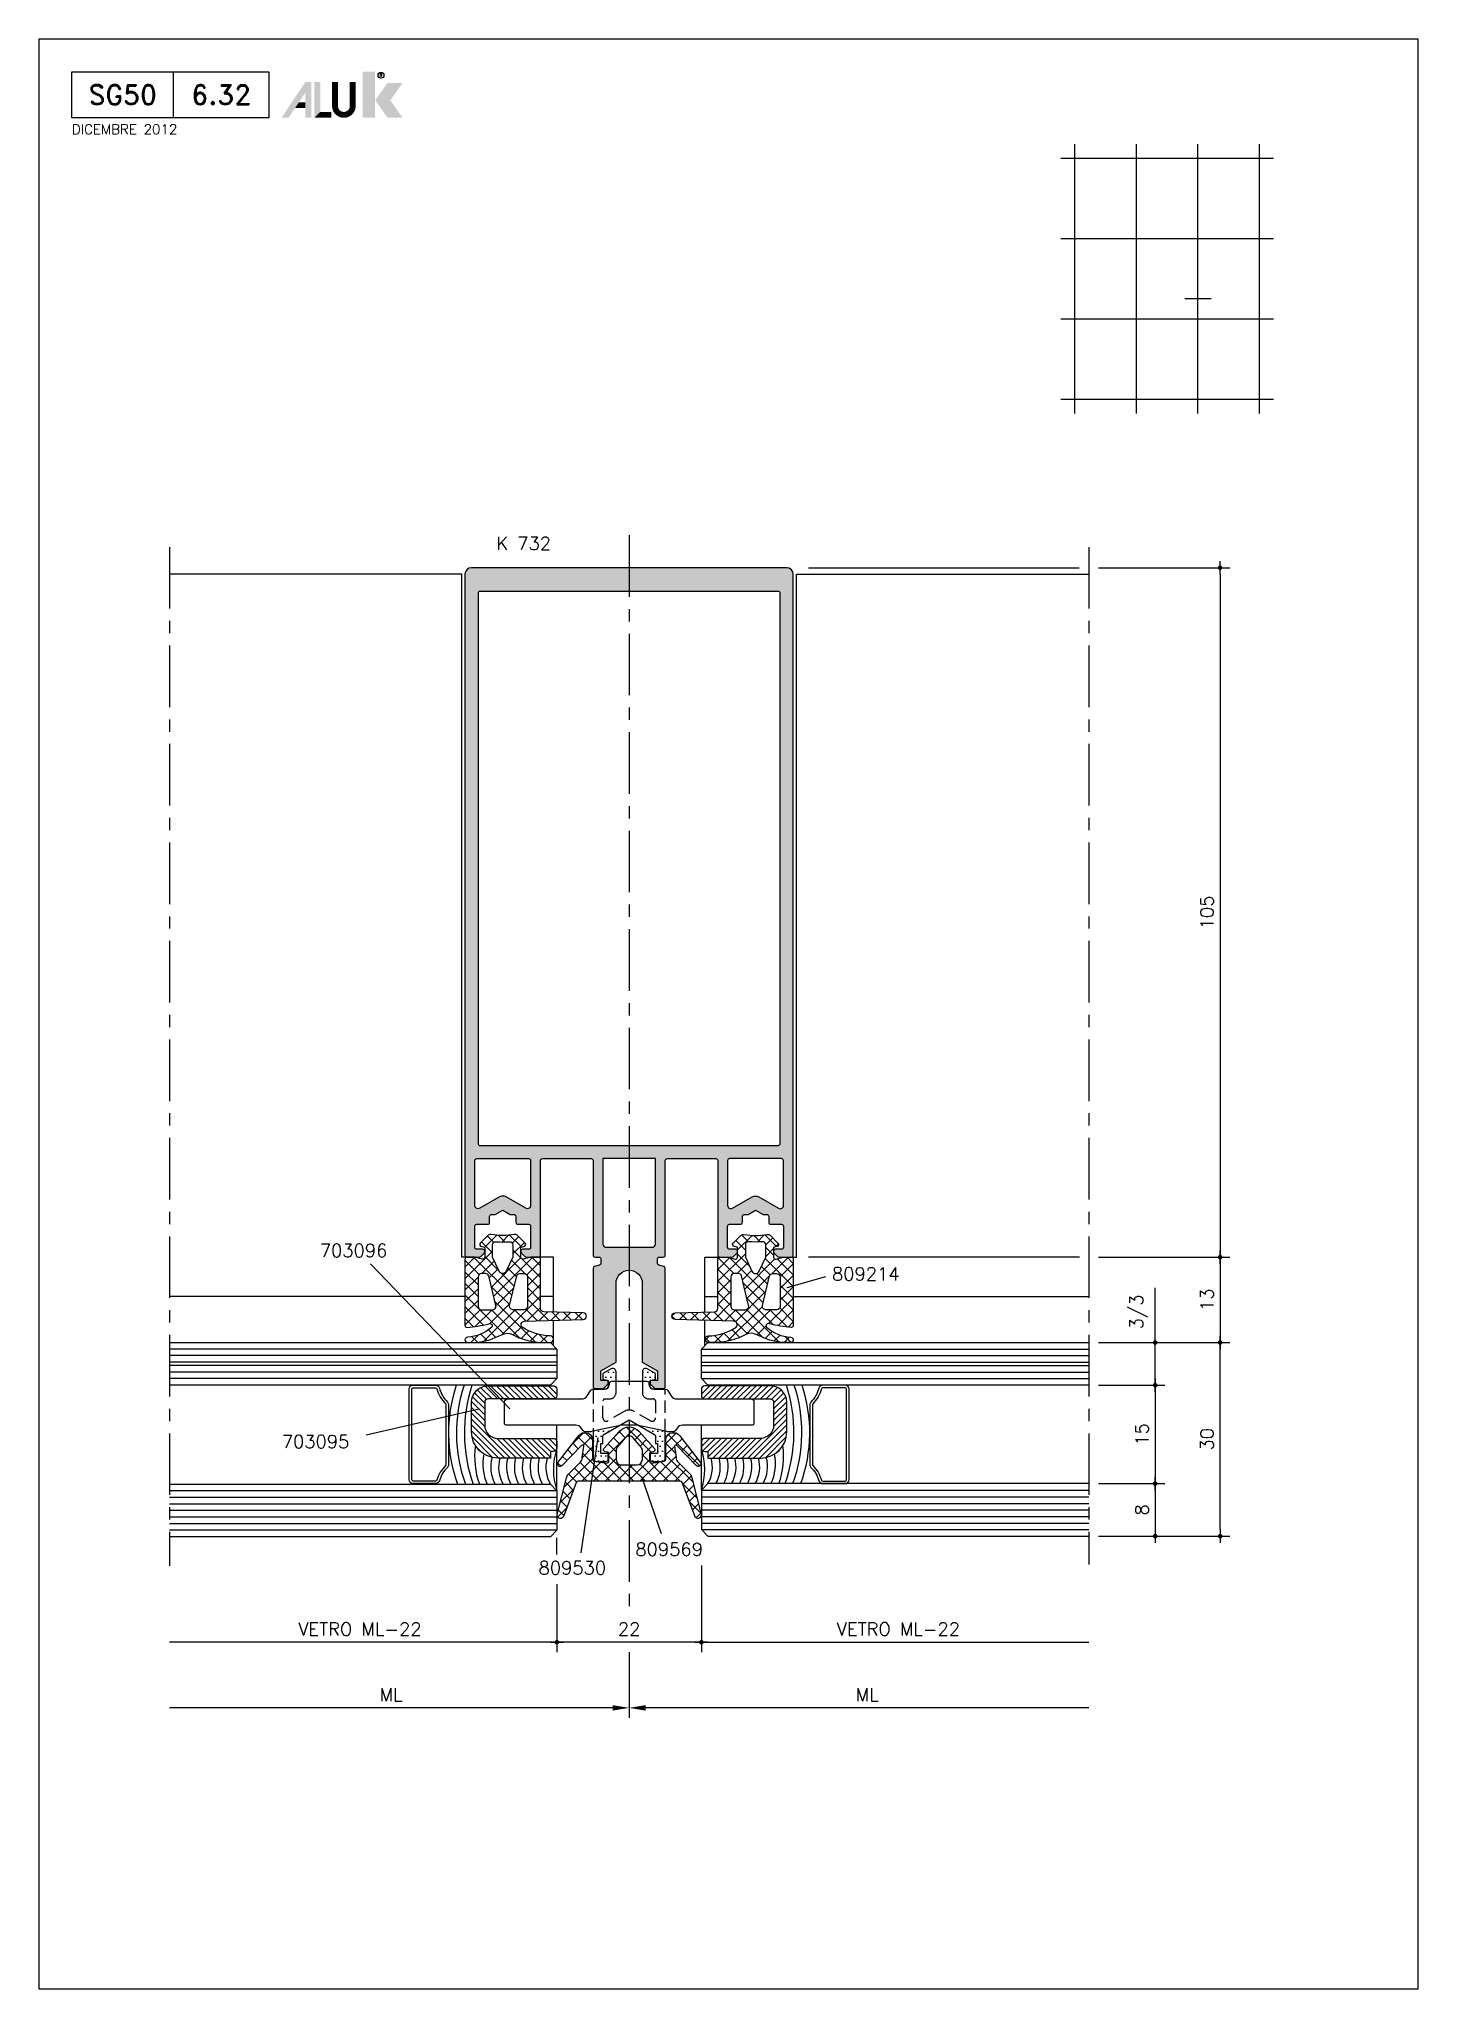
# Model space of a CAD drawing. Extents: x 0 to 1130, y -960 to 577.
# Drawn here: x 690 to 900, y 0 to 297 of the extents above; entities that cross this region are included whole.
import ezdxf
from ezdxf.enums import TextEntityAlignment as Align

# ---------------------------------------------------------------- set-up
doc = ezdxf.new("R2010")
doc.units = 0
doc.header["$LTSCALE"] = 7.5
doc.header["$MEASUREMENT"] = 0
doc.linetypes.add('CENTER', pattern=[2, 1.25, -0.25, 0.25, -0.25])
doc.linetypes.add('HIDDEN', pattern=[0.375, 0.25, -0.125])
doc.layers.get('0').update_dxf_attribs({"linetype": 'CONTINUOUS'})
doc.layers.get('DEFPOINTS').update_dxf_attribs({"linetype": 'CONTINUOUS'})
for name, color, linetype in [('ASSI', 1, 'CENTER'), ('FILL', 8, 'CONTINUOUS'), ('FINE', 7, 'CONTINUOUS'), ('GOMMA', 3, 'CONTINUOUS'), ('GROSSA', 4, 'CONTINUOUS'), ('MARCHIO', 7, 'CONTINUOUS'), ('NASC', 7, 'HIDDEN'), ('QUOTE', 254, 'CONTINUOUS'), ('TESTO', 2, 'CONTINUOUS'), ('TRATTEGGI', 140, 'CONTINUOUS'), ('VETRO', 6, 'CONTINUOUS')]:
    doc.layers.add(name, color=color, linetype=linetype)
doc.styles.add('RD', font='ROMAND.SHX', dxfattribs={"height": 3})
doc.styles.get("Standard").update_dxf_attribs({"font": 'romans.shx'})
doc.dimstyles.new('FRECCIA_1-1', dxfattribs={"dimtxt": 2, "dimasz": 2.5, "dimexe": 1.5, "dimexo": 1.5, "dimgap": 1, "dimtad": 3, "dimdsep": 46, "dimtxsty": 'Standard', "dimcen": 0, "dimclrt": 2, "dimaunit": 1, "dimadec": 0, "dimazin": 0, "dimtfac": 0.7, "dimtmove": 0, "dimatfit": 3, "dimfxl": 1, "dimtolj": 2, "dimarcsym": 0})
doc.dimstyles.new('SCALA_1-1$0', dxfattribs={"dimtxt": 2, "dimasz": 1, "dimexe": 1.5, "dimexo": 1.5, "dimgap": 1, "dimtad": 3, "dimdsep": 46, "dimtxsty": 'Standard', "dimblk1": 'PUNTO', "dimblk2": 'PUNTO', "dimsah": 1, "dimcen": 0.09, "dimclrt": 2, "dimadec": 0, "dimazin": 0, "dimtfac": 0.7, "dimtmove": 0, "dimatfit": 3, "dimldrblk": 'PUNTO', "dimfxl": 1, "dimtolj": 2, "dimarcsym": 0})
pattern_1 = [(45, (683.8072, 2e-07), (-0.8838835, 0.8838835), []), (135, (683.8072, 2e-07), (-0.8838835, -0.8838835), [])]

msp = doc.modelspace()

# ---------------------------------------------------------------- texts
at = {"layer": 'TESTO'}
for s, p in [('K 732', (759.6546, 219.176)), ('703096', (732.7623, 111.475)), ('809214', (810.7615, 107.9092)), ('703095', (726.969, 82.3753)), ('809569', (780.8197, 65.9734)), ('809530', (766.0749, 63.153))]:
    msp.add_text(s, height=2, dxfattribs=at).set_placement(p)

# ---------------------------------------------------------------- blocks, each defined once
blk = doc.blocks.new('PUNTO')
blk.add_line((-1, 0), (1, 0))
at = {"const_width": 0.35}
blk.add_lwpolyline([(-0.175, 0, 1), (0.175, 0, 1)], format="xyb", close=True, dxfattribs=at)
blk = doc.blocks.new('*D36')
at = {"layer": 'DEFPOINTS', "color": 0, "transparency": 16777216}
for p in [(790.87, 65.98), (768.87, 63.14), (768.87, 52.82)]:
    blk.add_point(p, dxfattribs=at)
at = {"layer": 'QUOTE', "color": 0, "lineweight": -2, "transparency": 16777216}
for p, q in [((790.87, 64.48), (790.87, 51.32)), ((768.87, 61.64), (768.87, 51.32)), ((789.87, 52.82), (769.87, 52.82))]:
    blk.add_line(p, q, dxfattribs=at)
at = {"layer": 'QUOTE', "color": 0, "lineweight": -2, "transparency": 16777216, "rotation": 180}
blk.add_blockref('PUNTO', (768.87, 52.82), dxfattribs=at)
at = {"layer": 'QUOTE', "color": 0, "lineweight": -2, "transparency": 16777216}
blk.add_blockref('PUNTO', (790.87, 52.82), dxfattribs=at)
at = {"layer": 'QUOTE', "color": 2, "transparency": 16777216, "insert": (779.87, 54.82), "char_height": 2, "attachment_point": 5}
blk.add_mtext('\\A2;22', dxfattribs=at)
blk = doc.blocks.new('*D37')
at = {"layer": 'DEFPOINTS', "color": 0, "transparency": 16777216}
for p in [(790.87, 65.98), (849.87, 64.58), (849.87, 52.82)]:
    blk.add_point(p, dxfattribs=at)
at = {"layer": 'QUOTE', "color": 0, "lineweight": -2, "transparency": 16777216}
for p, q in [((790.87, 64.48), (790.87, 51.32)), ((791.87, 52.82), (849.87, 52.82))]:
    blk.add_line(p, q, dxfattribs=at)
at = {"layer": 'QUOTE', "color": 0, "lineweight": -2, "transparency": 16777216, "rotation": 180}
blk.add_blockref('PUNTO', (790.87, 52.82), dxfattribs=at)
at = {"layer": 'QUOTE', "color": 2, "transparency": 16777216, "insert": (820.87, 54.82), "char_height": 2, "attachment_point": 5}
blk.add_mtext('\\A2;VETRO ML-22', dxfattribs=at)
blk = doc.blocks.new('_None')
blk = doc.blocks.new('*D38')
at = {"layer": 'DEFPOINTS', "color": 0, "transparency": 16777216}
for p in [(709.87, 73.47), (768.87, 63.14), (709.87, 52.82)]:
    blk.add_point(p, dxfattribs=at)
at = {"layer": 'QUOTE', "color": 0, "lineweight": -2, "transparency": 16777216}
for p, q in [((768.87, 61.64), (768.87, 51.32)), ((767.87, 52.82), (709.87, 52.82))]:
    blk.add_line(p, q, dxfattribs=at)
blk.add_blockref('PUNTO', (768.87, 52.82), dxfattribs=at)
at = {"layer": 'QUOTE', "color": 2, "transparency": 16777216, "insert": (738.87, 54.82), "char_height": 2, "attachment_point": 5}
blk.add_mtext('\\A2;VETRO ML-22', dxfattribs=at)
blk = doc.blocks.new('*D39')
at = {"layer": 'DEFPOINTS', "color": 0, "transparency": 16777216}
for p in [(849.87, 64.58), (779.87, 52.82), (779.87, 42.82)]:
    blk.add_point(p, dxfattribs=at)
at = {"layer": 'QUOTE', "color": 0, "lineweight": -2, "transparency": 16777216}
for p, q in [((779.87, 51.32), (779.87, 41.32)), ((849.87, 42.82), (782.37, 42.82))]:
    blk.add_line(p, q, dxfattribs=at)
at = {"layer": 'QUOTE', "color": 0, "transparency": 16777216}
blk.add_solid([(782.37, 43.23), (782.37, 42.4), (779.87, 42.82)], dxfattribs=at)
at = {"layer": 'QUOTE', "color": 2, "transparency": 16777216, "insert": (816.12, 44.82), "char_height": 2, "attachment_point": 5}
blk.add_mtext('\\A2;ML', dxfattribs=at)
blk = doc.blocks.new('*D40')
at = {"layer": 'DEFPOINTS', "color": 0, "transparency": 16777216}
for p in [(709.87, 64.58), (779.87, 52.82), (709.87, 42.82)]:
    blk.add_point(p, dxfattribs=at)
at = {"layer": 'QUOTE', "color": 0, "lineweight": -2, "transparency": 16777216}
for p, q in [((779.87, 51.32), (779.87, 41.32)), ((777.37, 42.82), (709.87, 42.82))]:
    blk.add_line(p, q, dxfattribs=at)
at = {"layer": 'QUOTE', "color": 0, "transparency": 16777216}
blk.add_solid([(777.37, 43.23), (777.37, 42.4), (779.87, 42.82)], dxfattribs=at)
at = {"layer": 'QUOTE', "color": 2, "transparency": 16777216, "insert": (743.62, 44.82), "char_height": 2, "attachment_point": 5}
blk.add_mtext('\\A2;ML', dxfattribs=at)
blk = doc.blocks.new('*D41')
at = {"layer": 'DEFPOINTS', "color": 0, "transparency": 16777216}
for p in [(849.87, 216.47), (849.87, 111.47), (869.87, 111.47)]:
    blk.add_point(p, dxfattribs=at)
at = {"layer": 'QUOTE', "color": 0, "lineweight": -2, "transparency": 16777216}
for p, q in [((851.37, 216.47), (871.37, 216.47)), ((869.87, 215.47), (869.87, 112.47)), ((851.37, 111.47), (871.37, 111.47))]:
    blk.add_line(p, q, dxfattribs=at)
for p, rotation in [((869.87, 216.47), 90), ((869.87, 111.47), 270)]:
    blk.add_blockref('PUNTO', p, dxfattribs=dict(at, rotation=rotation))
at = {"layer": 'QUOTE', "color": 2, "transparency": 16777216, "insert": (867.87, 163.97), "char_height": 2, "attachment_point": 5, "rotation": 90}
blk.add_mtext('\\A2;105', dxfattribs=at)
blk = doc.blocks.new('*D31')
at = {"layer": 'DEFPOINTS', "color": 0, "transparency": 16777216}
for p in [(849.87, 111.47), (849.87, 98.47), (869.87, 98.47)]:
    blk.add_point(p, dxfattribs=at)
at = {"layer": 'QUOTE', "color": 0, "lineweight": -2, "transparency": 16777216}
for p, q in [((851.37, 111.47), (871.37, 111.47)), ((869.87, 110.47), (869.87, 99.47)), ((851.37, 98.47), (871.37, 98.47))]:
    blk.add_line(p, q, dxfattribs=at)
for p, rotation in [((869.87, 111.47), 90), ((869.87, 98.47), 270)]:
    blk.add_blockref('PUNTO', p, dxfattribs=dict(at, rotation=rotation))
at = {"layer": 'QUOTE', "color": 2, "transparency": 16777216, "insert": (867.87, 104.97), "char_height": 2, "attachment_point": 5, "rotation": 90}
blk.add_mtext('\\A2;13', dxfattribs=at)
blk = doc.blocks.new('*D32')
at = {"layer": 'DEFPOINTS', "color": 0, "transparency": 16777216}
for p in [(849.87, 76.97), (849.87, 68.97), (859.97, 68.97)]:
    blk.add_point(p, dxfattribs=at)
at = {"layer": 'QUOTE', "color": 0, "lineweight": -2, "transparency": 16777216}
for p, q in [((851.37, 76.97), (861.47, 76.97)), ((859.97, 75.97), (859.97, 69.97)), ((851.37, 68.97), (861.47, 68.97))]:
    blk.add_line(p, q, dxfattribs=at)
for p, rotation in [((859.97, 76.97), 90), ((859.97, 68.97), 270)]:
    blk.add_blockref('PUNTO', p, dxfattribs=dict(at, rotation=rotation))
at = {"layer": 'QUOTE', "color": 2, "transparency": 16777216, "insert": (857.97, 72.97), "char_height": 2, "attachment_point": 5, "rotation": 90}
blk.add_mtext('\\A2;8', dxfattribs=at)
blk = doc.blocks.new('*D33')
at = {"layer": 'DEFPOINTS', "color": 0, "transparency": 16777216}
for p in [(849.87, 91.97), (849.87, 76.97), (859.97, 76.97)]:
    blk.add_point(p, dxfattribs=at)
at = {"layer": 'QUOTE', "color": 0, "lineweight": -2, "transparency": 16777216}
for p, q in [((851.37, 91.97), (861.47, 91.97)), ((859.97, 90.97), (859.97, 77.97)), ((851.37, 76.97), (861.47, 76.97))]:
    blk.add_line(p, q, dxfattribs=at)
for p, rotation in [((859.97, 91.97), 90), ((859.97, 76.97), 270)]:
    blk.add_blockref('PUNTO', p, dxfattribs=dict(at, rotation=rotation))
at = {"layer": 'QUOTE', "color": 2, "transparency": 16777216, "insert": (857.97, 84.47), "char_height": 2, "attachment_point": 5, "rotation": 90}
blk.add_mtext('\\A2;15', dxfattribs=at)
blk = doc.blocks.new('*D34')
at = {"layer": 'DEFPOINTS', "color": 0, "transparency": 16777216}
for p in [(849.87, 98.47), (859.97, 98.47), (849.87, 91.97)]:
    blk.add_point(p, dxfattribs=at)
at = {"layer": 'QUOTE', "color": 0, "lineweight": -2, "transparency": 16777216}
for p, q in [((859.97, 98.47), (859.97, 106.8)), ((851.37, 98.47), (861.47, 98.47)), ((859.97, 92.97), (859.97, 97.47)), ((851.37, 91.97), (861.47, 91.97))]:
    blk.add_line(p, q, dxfattribs=at)
for p, rotation in [((859.97, 98.47), 90), ((859.97, 91.97), 270)]:
    blk.add_blockref('PUNTO', p, dxfattribs=dict(at, rotation=rotation))
at = {"layer": 'QUOTE', "color": 2, "transparency": 16777216, "insert": (857.45, 103.13), "char_height": 2, "attachment_point": 5, "rotation": 90}
blk.add_mtext('\\A2;3/3', dxfattribs=at)
blk = doc.blocks.new('*D35')
at = {"layer": 'DEFPOINTS', "color": 0, "transparency": 16777216}
for p in [(849.87, 98.47), (869.87, 98.47), (849.87, 68.97)]:
    blk.add_point(p, dxfattribs=at)
at = {"layer": 'QUOTE', "color": 0, "lineweight": -2, "transparency": 16777216}
for p, q in [((851.37, 98.47), (871.37, 98.47)), ((869.87, 69.97), (869.87, 97.47)), ((851.37, 68.97), (871.37, 68.97))]:
    blk.add_line(p, q, dxfattribs=at)
for p, rotation in [((869.87, 98.47), 90), ((869.87, 68.97), 270)]:
    blk.add_blockref('PUNTO', p, dxfattribs=dict(at, rotation=rotation))
at = {"layer": 'QUOTE', "color": 2, "transparency": 16777216, "insert": (867.87, 83.72), "char_height": 2, "attachment_point": 5, "rotation": 90}
blk.add_mtext('\\A2;30', dxfattribs=at)
blk = doc.blocks.new('nms')
at = {"layer": 'MARCHIO'}
blk.add_line((20.5, -12), (20.5, -5), dxfattribs=at)
blk.add_lwpolyline([(35, -12), (5, -12), (5, -5), (35, -5)], close=True, dxfattribs=at)
at = {"layer": 'MARCHIO', "const_width": 0.894}
blk.add_lwpolyline([(47.78, -6.56), (47.78, -10.2, -1), (45.08, -10.2), (45.08, -6.56)], format="xyb", dxfattribs=at)
at = {"layer": 'MARCHIO'}
blk.add_circle((52.08, -5.53), 0.442, dxfattribs=at)
for points in [[(49.3, -4.96), (51.18, -4.96), (49.3, -12), (51.18, -12)], [(36.93, -12), (38, -12), (40.56, -6.56), (40.58, -8.14)], [(40.56, -6.56), (40.58, -8.14), (41.47, -6.56), (41.47, -12)], [(40.58, -12), (41.47, -12), (40.58, -8.14)], [(41.93, -6.56), (42.82, -6.56), (41.93, -12), (42.82, -11.11)], [(53.08, -6.68), (55.38, -6.68), (51.21, -9.34), (53.5, -9.34)], [(39.58, -9.63), (38.99, -10.53), (40.58, -9.63), (40.58, -10.53)], [(42.82, -11.11), (41.93, -12), (44.54, -11.11), (44.54, -12)], [(51.21, -9.34), (53.5, -9.34), (53.08, -12), (55.38, -12)]]:
    blk.add_solid(points, dxfattribs=at)
blk.add_text('R', height=0.444, dxfattribs=at).set_placement((52.08, -5.53), align=Align.MIDDLE)
at = {"layer": 'MARCHIO', "color": 2, "style": 'RD'}
for tag, p in [('SERIE', (12.75, -8.5)), ('PAG', (27.75, -8.5))]:
    blk.add_attdef(tag, text='', height=3, dxfattribs=at).set_placement(p, align=Align.MIDDLE)
at = {"layer": 'MARCHIO', "color": 2}
blk.add_attdef('REVISIONE', (5, -14.5), '', height=1.5, dxfattribs=at)

# ---------------------------------------------------------------- dimensions: what is measured, and where the dimension line sits
at = {"layer": 'QUOTE'}
for base, p1, p2, picture, middle in [((869.8708, 111.4675), (849.8708, 216.4675), (849.8708, 111.4675), '*D41', (867.8708, 163.9675)), ((869.8708, 98.4675), (849.8708, 111.4675), (849.8708, 98.4675), '*D31', (867.8708, 104.9675)), ((859.9727, 76.9675), (849.8708, 91.9675), (849.8708, 76.9675), '*D33', (857.9727, 84.4675)), ((859.9727, 68.9675), (849.8708, 76.9675), (849.8708, 68.9675), '*D32', (857.9727, 72.9675))]:
    dim = msp.add_linear_dim(base=base, p1=p1, p2=p2, angle=90, dimstyle='SCALA_1-1$0', dxfattribs=at)
    dim.commit()
    dim.dimension.update_dxf_attribs({"geometry": picture, "text_midpoint": middle})
dim = msp.add_linear_dim(base=(859.9727, 98.4675), p1=(849.8708, 91.9675), p2=(849.8708, 98.4675), angle=90, text='3/3', dimstyle='SCALA_1-1$0', dxfattribs=at)
dim.commit()
dim.dimension.update_dxf_attribs({"geometry": '*D34', "text_midpoint": (857.4489, 103.1342)})
dim = msp.add_linear_dim(base=(869.8708402706, 98.4674930692), p1=(849.8708402706, 68.9674930692), p2=(849.8708402706, 98.4674930692), angle=90, dimstyle='SCALA_1-1$0', override={"dimdec": 0}, dxfattribs=at)
dim.commit()
dim.dimension.update_dxf_attribs({"geometry": '*D35', "text_midpoint": (867.8708402706, 83.7174930692)})
for base, p1, p2, text, dimstyle, override, picture, middle in [((709.8708, 52.8169), (768.8708, 63.144), (709.8708, 73.4675), 'VETRO ML-22', 'SCALA_1-1$0', {"dimblk2": 'None', "dimse2": 1}, '*D38', (738.8708, 54.8169)), ((849.8708, 52.8169), (790.8708, 65.9778), (849.8708, 64.5781), 'VETRO ML-22', 'SCALA_1-1$0', {"dimblk2": 'None', "dimse2": 1, "dimsd2": 0}, '*D37', (820.8708, 54.8169)), ((709.8708, 42.8169), (779.8708, 52.8169), (709.8708, 64.5781), 'ML', 'FRECCIA_1-1', {"dimblk2": 'None', "dimsah": 1, "dimse2": 1}, '*D40', (743.6208, 44.8169)), ((779.8708, 42.8169), (849.8708, 64.5781), (779.8708, 52.8169), 'ML', 'FRECCIA_1-1', {"dimblk1": 'None', "dimsah": 1, "dimse1": 1}, '*D39', (816.1208, 44.8169))]:
    dim = msp.add_linear_dim(base=base, p1=p1, p2=p2, text=text, dimstyle=dimstyle, override=override, dxfattribs=at)
    dim.commit()
    dim.dimension.update_dxf_attribs({"geometry": picture, "text_midpoint": middle})
dim = msp.add_linear_dim(base=(768.8708, 52.8169), p1=(790.8708, 65.9778), p2=(768.8708, 63.144), dimstyle='SCALA_1-1$0', dxfattribs=at)
dim.commit()
dim.dimension.update_dxf_attribs({"geometry": '*D36', "text_midpoint": (779.8708, 54.8169)})

# ---------------------------------------------------------------- hatches: boundary and pattern name
at = {"layer": 'FILL'}
h = msp.add_hatch(color=253, dxfattribs=at)
edge = h.paths.add_edge_path(flags=16)
edge.add_arc((757.1708, 212.5675), 0.3, 90, 180)
edge.add_line((756.8708, 212.5675), (756.8708, 128.7675))
edge.add_arc((757.1708, 128.7675), 0.3, 180, 270)
edge.add_line((757.1708, 128.4675), (802.5708, 128.4675))
edge.add_arc((802.5708, 128.7675), 0.3, 270, 360)
edge.add_line((802.8708, 128.7675), (802.8708, 212.5675))
edge.add_arc((802.5708, 212.5675), 0.3, 0, 90)
edge.add_line((802.5708, 212.8675), (757.1708, 212.8675))
edge = h.paths.add_edge_path()
edge.add_line((764.5708, 112.6675), (763.6708, 112.6675))
edge.add_arc((763.6708, 112.3675), 0.3, 90, 180)
edge.add_line((763.3708, 112.3675), (763.3708, 112.2918))
edge.add_arc((763.6708, 112.2918), 0.3, 180, 225)
edge.add_line((763.4587, 112.0796), (763.983, 111.5554))
edge.add_arc((764.1951, 111.7675), 0.3, 225, 270)
edge.add_line((764.1951, 111.4675), (766.0708, 111.4675))
edge.add_arc((766.0708, 111.7675), 0.3, 270, 360)
edge.add_line((766.3708, 111.7675), (766.3708, 126.1675))
edge.add_arc((766.6708, 126.1675), 0.3, 90, 180, ccw=False)
edge.add_line((766.6708, 126.4675), (774.0708, 126.4675))
edge.add_arc((774.0708, 126.1675), 0.3, 0, 90, ccw=False)
edge.add_line((774.3708, 126.1675), (774.3708, 111.7675))
edge.add_arc((774.6708, 111.7675), 0.3, 180, 270)
edge.add_line((774.6708, 111.4675), (775.2708, 111.4675))
edge.add_arc((775.2708, 111.1675), 0.3, 0, 90, ccw=False)
edge.add_line((775.5708, 111.1675), (775.5708, 110.5192))
edge.add_arc((775.2708, 110.5192), 0.3, -75, 0, ccw=False)
edge.add_line((775.3485, 110.2295), (774.5932, 110.0271))
edge.add_arc((774.6708, 109.7373), 0.3, 105, 180)
edge.add_line((774.3708, 109.7373), (774.3708, 91.7675))
edge.add_arc((774.6708, 91.7675), 0.3, 180, 270)
edge.add_line((774.6708, 91.4675), (775.9708, 91.4675))
edge.add_line((775.9708, 91.4675), (776.6708, 92.1675))
edge.add_line((776.6708, 92.1675), (776.6708, 92.6675))
edge.add_line((776.6708, 92.6675), (775.5708, 92.6675))
edge.add_line((775.5708, 92.6675), (775.5708, 94.1396))
edge.add_line((775.5708, 94.1396), (777.8708, 95.4675))
edge.add_line((777.8708, 95.4675), (777.8708, 107.4675))
edge.add_arc((779.8708, 107.4675), 2, 0, 180, ccw=False)
edge.add_line((781.8708, 107.4675), (781.8708, 95.4675))
edge.add_line((781.8708, 95.4675), (784.1708, 94.1396))
edge.add_line((784.1708, 94.1396), (784.1708, 92.6675))
edge.add_line((784.1708, 92.6675), (783.0708, 92.6675))
edge.add_line((783.0708, 92.6675), (783.0708, 92.1675))
edge.add_line((783.0708, 92.1675), (783.7708, 91.4675))
edge.add_line((783.7708, 91.4675), (785.0708, 91.4675))
edge.add_arc((785.0708, 91.7675), 0.3, 270, 360)
edge.add_line((785.3708, 91.7675), (785.3708, 109.7373))
edge.add_arc((785.0708, 109.7373), 0.3, 0, 75)
edge.add_line((785.1485, 110.0271), (784.3932, 110.2295))
edge.add_arc((784.4708, 110.5192), 0.3, 180, 255, ccw=False)
edge.add_line((784.1708, 110.5192), (784.1708, 110.6675))
edge.add_line((784.1708, 110.6675), (784.1708, 111.1675))
edge.add_arc((784.4708, 111.1675), 0.3, 90, 180, ccw=False)
edge.add_line((784.4708, 111.4675), (785.0708, 111.4675))
edge.add_arc((785.0708, 111.7675), 0.3, 270, 360)
edge.add_line((785.3708, 111.7675), (785.3708, 126.1675))
edge.add_arc((785.6708, 126.1675), 0.3, 90, 180, ccw=False)
edge.add_line((785.6708, 126.4675), (793.0708, 126.4675))
edge.add_arc((793.0708, 126.1675), 0.3, 0, 90, ccw=False)
edge.add_line((793.3708, 126.1675), (793.3708, 111.7675))
edge.add_arc((793.6708, 111.7675), 0.3, 180, 270)
edge.add_line((793.6708, 111.4675), (795.5466, 111.4675))
edge.add_arc((795.5466, 111.7675), 0.3, 270, 315)
edge.add_line((795.7587, 111.5554), (796.283, 112.0796))
edge.add_arc((796.0708, 112.2918), 0.3, 315, 360)
edge.add_line((796.3708, 112.2918), (796.3708, 112.3675))
edge.add_arc((796.0708, 112.3675), 0.3, 0, 90)
edge.add_line((796.0708, 112.6675), (795.1708, 112.6675))
edge.add_arc((795.1708, 112.9675), 0.3, 180, 270, ccw=False)
edge.add_line((794.8708, 112.9675), (794.8708, 116.1675))
edge.add_arc((795.1708, 116.1675), 0.3, 90, 180, ccw=False)
edge.add_line((795.1708, 116.4675), (796.8208, 116.4675))
edge.add_arc((796.8208, 116.7675), 0.3, 270, 360)
edge.add_line((797.1208, 116.7675), (797.1208, 117.6675))
edge.add_arc((797.4208, 117.6675), 0.3, 90, 180, ccw=False)
edge.add_line((797.4208, 117.9675), (797.9869, 117.9675))
edge.add_line((797.9869, 117.9675), (799.1208, 118.6222))
edge.add_line((799.1208, 118.6222), (800.2548, 117.9675))
edge.add_line((800.2548, 117.9675), (800.8208, 117.9675))
edge.add_arc((800.8208, 117.6675), 0.3, 0, 90, ccw=False)
edge.add_line((801.1208, 117.6675), (801.1208, 116.7675))
edge.add_arc((801.4208, 116.7675), 0.3, 180, 270)
edge.add_line((801.4208, 116.4675), (803.0708, 116.4675))
edge.add_arc((803.0708, 116.1675), 0.3, 0, 90, ccw=False)
edge.add_line((803.3708, 116.1675), (803.3708, 112.9675))
edge.add_arc((803.0708, 112.9675), 0.3, 270, 360, ccw=False)
edge.add_line((803.0708, 112.6675), (802.1708, 112.6675))
edge.add_arc((802.1708, 112.3675), 0.3, 90, 180)
edge.add_line((801.8708, 112.3675), (801.8708, 112.2918))
edge.add_arc((802.1708, 112.2918), 0.3, 180, 225)
edge.add_line((801.9587, 112.0796), (802.483, 111.5554))
edge.add_arc((802.6951, 111.7675), 0.3, 225, 270)
edge.add_line((802.6951, 111.4675), (804.5708, 111.4675))
edge.add_arc((804.5708, 111.7675), 0.3, 270, 360)
edge.add_line((804.8708, 111.7675), (804.8708, 215.4675))
edge.add_arc((803.8708, 215.4675), 1, 0, 90)
edge.add_line((803.8708, 216.4675), (755.8708, 216.4675))
edge.add_arc((755.8708, 215.4675), 1, 90, 180)
edge.add_line((754.8708, 215.4675), (754.8708, 111.7675))
edge.add_arc((755.1708, 111.7675), 0.3, 180, 270)
edge.add_line((755.1708, 111.4675), (757.0466, 111.4675))
edge.add_arc((757.0466, 111.7675), 0.3, 270, 315)
edge.add_line((757.2587, 111.5554), (757.783, 112.0796))
edge.add_arc((757.5708, 112.2918), 0.3, 315, 360)
edge.add_line((757.8708, 112.2918), (757.8708, 112.3675))
edge.add_arc((757.5708, 112.3675), 0.3, 0, 90)
edge.add_line((757.5708, 112.6675), (756.6708, 112.6675))
edge.add_arc((756.6708, 112.9675), 0.3, 180, 270, ccw=False)
edge.add_line((756.3708, 112.9675), (756.3708, 116.1675))
edge.add_arc((756.6708, 116.1675), 0.3, 90, 180, ccw=False)
edge.add_line((756.6708, 116.4675), (758.3208, 116.4675))
edge.add_arc((758.3208, 116.7675), 0.3, 270, 360)
edge.add_line((758.6208, 116.7675), (758.6208, 117.6675))
edge.add_arc((758.9208, 117.6675), 0.3, 90, 180, ccw=False)
edge.add_line((758.9208, 117.9675), (759.4869, 117.9675))
edge.add_line((759.4869, 117.9675), (760.6208, 118.6222))
edge.add_line((760.6208, 118.6222), (761.7548, 117.9675))
edge.add_line((761.7548, 117.9675), (762.3208, 117.9675))
edge.add_arc((762.3208, 117.6675), 0.3, 0, 90, ccw=False)
edge.add_line((762.6208, 117.6675), (762.6208, 116.7675))
edge.add_arc((762.9208, 116.7675), 0.3, 180, 270)
edge.add_line((762.9208, 116.4675), (764.5708, 116.4675))
edge.add_arc((764.5708, 116.1675), 0.3, 0, 90, ccw=False)
edge.add_line((764.8708, 116.1675), (764.8708, 112.9675))
edge.add_arc((764.5708, 112.9675), 0.3, -90, 0, ccw=False)
edge = h.paths.add_edge_path(flags=16)
edge.add_line((756.3708, 119.3439), (756.3708, 126.1675))
edge.add_arc((756.6708, 126.1675), 0.3, 90, 180, ccw=False)
edge.add_line((756.6708, 126.4675), (764.5708, 126.4675))
edge.add_arc((764.5708, 126.1675), 0.3, 0, 90, ccw=False)
edge.add_line((764.8708, 126.1675), (764.8708, 119.3439))
edge.add_arc((764.3708, 119.3439), 0.5, -120, 0, ccw=False)
edge.add_line((764.1208, 118.9109), (761.1208, 120.6429))
edge.add_arc((760.6208, 119.7769), 1, 60, 120)
edge.add_line((760.1208, 120.6429), (757.1208, 118.9109))
edge.add_arc((756.8708, 119.3439), 0.5, 180, 300, ccw=False)
edge = h.paths.add_edge_path(flags=16)
edge.add_line((783.8708, 113.4675), (783.8708, 126.4675))
edge.add_line((783.8708, 126.4675), (775.8708, 126.4675))
edge.add_line((775.8708, 126.4675), (775.8708, 113.4675))
edge.add_arc((776.3708, 113.4675), 0.5, 180, 270)
edge.add_line((776.3708, 112.9675), (783.3708, 112.9675))
edge.add_arc((783.3708, 113.4675), 0.5, 270, 360)
edge = h.paths.add_edge_path(flags=16)
edge.add_arc((799.1208, 119.7769), 1, 60, 120, ccw=False)
edge.add_line((799.6208, 120.6429), (802.6208, 118.9109))
edge.add_arc((802.8708, 119.3439), 0.5, 240, 360)
edge.add_line((803.3708, 119.3439), (803.3708, 126.1675))
edge.add_arc((803.0708, 126.1675), 0.3, 0, 90)
edge.add_line((803.0708, 126.4675), (795.1708, 126.4675))
edge.add_arc((795.1708, 126.1675), 0.3, 90, 180)
edge.add_line((794.8708, 126.1675), (794.8708, 119.3439))
edge.add_arc((795.3708, 119.3439), 0.5, 180, 300)
edge.add_line((795.6208, 118.9109), (798.6208, 120.6429))
h = msp.add_hatch(dxfattribs=at)
h.set_pattern_fill('ANSI37', color=137, scale=10, style=0)
h.set_pattern_definition(pattern_1)
h.paths.add_polyline_path([(760.6208, 99.7423, 0.02794882), (760.4164, 99.6521), (759.9595, 99.433, -0.11061204), (756.2219, 98.4718), (755.2124, 98.4718, -0.92924617), (755.2708, 99.2675, 0.16496881), (758.9554, 100.8011, 0.79048834), (758.48, 101.3199, -0.0531271), (755.1708, 100.7723, -0.41421356), (754.8708, 101.0723), (754.8708, 111.1675, -0.41421356), (755.1708, 111.4675), (756.3722, 111.4675, -0.06554346), (756.4499, 111.4573), (757.4932, 111.1777, 0.49314543), (757.8708, 111.4675), (757.8708, 112.8451, 0.38887873), (757.6883, 113.0443), (757.3935, 113.0701, -0.63707026), (757.2075, 113.5811), (758.4158, 114.7894, -0.24541991), (758.8576, 114.928, 0.04434286), (760.6208, 114.7713), (760.6208, 113.7713, -0.0226568), (759.6161, 113.8169, 0.44100912), (759.0708, 113.3189), (759.0708, 111.4675), (760.0771, 109.3097, 0.29147342), (760.6208, 108.9632)])
h.paths.add_polyline_path([(758.4842, 108.6153, 0.32883045), (758.0066, 108.9675), (757.3708, 108.9675, 0.41421356), (756.8708, 108.4675), (756.8708, 103.9675, 0.41421356), (757.3708, 103.4675), (759.0893, 103.4675, 0.5050829), (759.567, 104.1153)], flags=16)
h.paths.add_polyline_path([(760.6208, 108.9632, 0.29147342), (761.1646, 109.3097), (762.1708, 111.4675), (762.1708, 113.3189, 0.44100912), (761.6256, 113.8169, -0.0226568), (760.6208, 113.7713), (760.6208, 114.7713, 0.04434286), (762.3841, 114.928, -0.24541991), (762.8258, 114.7894), (764.0341, 113.5811, -0.63707026), (763.8482, 113.0701), (763.5534, 113.0443, 0.38887873), (763.3708, 112.8451), (763.3708, 111.4675, 0.49314543), (763.7485, 111.1777), (764.83, 111.4675), (766.0708, 111.4675, -0.41421356), (766.3708, 111.1675), (766.3708, 103.6524, 0.4052433), (766.8555, 103.1526), (769.1182, 103.0831), (768.4312, 101.8304), (763.9054, 101.6908, 0.67565586), (763.5859, 100.8198, 0.14945272), (767.845, 99.4674, -0.92574555), (767.8988, 98.4718), (766.3547, 98.4718, -0.09819273), (762.529, 99.4612), (762.1069, 99.7107, 0.19269455), (760.6208, 99.7423)])
h.paths.add_polyline_path([(761.6747, 104.1153, 0.5050829), (762.1523, 103.4675), (763.8708, 103.4675, 0.41421356), (764.3708, 103.9675), (764.3708, 108.4675, 0.41421356), (763.8708, 108.9675), (763.2351, 108.9675, 0.32883045), (762.7574, 108.6153)], flags=16)
h.paths.add_polyline_path([(768.4312, 101.8304), (769.1182, 103.0831), (772.8862, 102.9673, -0.96973923), (772.8862, 101.9677)])
h = msp.add_hatch(dxfattribs=at)
h.set_pattern_fill('ANSI37', color=137, scale=10, style=0)
h.set_pattern_definition(pattern_1)
h.paths.add_polyline_path([(799.1208, 99.7423, -0.02794882), (799.3253, 99.6521), (799.7822, 99.433, 0.11061204), (803.5198, 98.4718), (804.5293, 98.4718, 0.92924617), (804.4708, 99.2675, -0.16496881), (800.7863, 100.8011, -0.79048834), (801.2617, 101.3199, 0.0531271), (804.5708, 100.7723, 0.41421356), (804.8708, 101.0723), (804.8708, 111.1675, 0.41421356), (804.5708, 111.4675), (803.3694, 111.4675, 0.06554346), (803.2918, 111.4573), (802.2485, 111.1777, -0.49314543), (801.8708, 111.4675), (801.8708, 112.8451, -0.38887873), (802.0534, 113.0443), (802.3482, 113.0701, 0.63707026), (802.5341, 113.5811), (801.3258, 114.7894, 0.24541991), (800.8841, 114.928, -0.04434286), (799.1208, 114.7713), (799.1208, 113.7713, 0.0226568), (800.1256, 113.8169, -0.44100912), (800.6708, 113.3189), (800.6708, 111.4675), (799.6646, 109.3097, -0.29147342), (799.1208, 108.9632)])
h.paths.add_polyline_path([(801.2574, 108.6153, -0.32883045), (801.7351, 108.9675), (802.3708, 108.9675, -0.41421356), (802.8708, 108.4675), (802.8708, 103.9675, -0.41421356), (802.3708, 103.4675), (800.6523, 103.4675, -0.5050829), (800.1747, 104.1153)], flags=16)
h.paths.add_polyline_path([(799.1208, 108.9632, -0.29147342), (798.5771, 109.3097), (797.5708, 111.4675), (797.5708, 113.3189, -0.44100912), (798.1161, 113.8169, 0.0226568), (799.1208, 113.7713), (799.1208, 114.7713, -0.04434286), (797.3576, 114.928, 0.24541991), (796.9158, 114.7894), (795.7075, 113.5811, 0.63707026), (795.8935, 113.0701), (796.1883, 113.0443, -0.38887873), (796.3708, 112.8451), (796.3708, 111.4675, -0.49314543), (795.9932, 111.1777), (794.9117, 111.4675), (793.6708, 111.4675, 0.41421356), (793.3708, 111.1675), (793.3708, 103.6524, -0.4052433), (792.8862, 103.1526), (790.6235, 103.0831), (791.3105, 101.8304), (795.8362, 101.6908, -0.67565586), (796.1558, 100.8198, -0.14945272), (791.8967, 99.4674, 0.92574555), (791.8428, 98.4718), (793.387, 98.4718, 0.09819273), (797.2127, 99.4612), (797.6348, 99.7107, -0.19269455), (799.1208, 99.7423)])
h.paths.add_polyline_path([(798.067, 104.1153, -0.5050829), (797.5893, 103.4675), (795.8708, 103.4675, -0.41421356), (795.3708, 103.9675), (795.3708, 108.4675, -0.41421356), (795.8708, 108.9675), (796.5066, 108.9675, -0.32883045), (796.9842, 108.6153)], flags=16)
h.paths.add_polyline_path([(791.3105, 101.8304), (790.6235, 103.0831), (786.8555, 102.9673, 0.96973923), (786.8555, 101.9677)])
h = msp.add_hatch(dxfattribs=at)
h.set_pattern_fill('DOTS', color=2, scale=12, style=0)
h.set_pattern_definition([(360, (295.21565, 657.9386), (0.375, 0.75), [0, -0.75])])
h.paths.add_polyline_path([(785.3799, 80.8675), (785.3799, 84.9429), (781.4384, 85.7807), (783.7299, 84.4577, -0.26794919), (783.8799, 84.1979), (783.8799, 83.0675), (784.1799, 83.0675), (784.1799, 81.5675), (783.0799, 81.5675), (783.0799, 80.6675, 0.41421356), (783.3799, 80.3675), (784.8799, 80.3675, 0.41421356)])
h.paths.add_polyline_path([(783.0815, 91.6365, -0.02585275), (783.0799, 91.6675), (783.0799, 92.6675), (783.8799, 92.8819), (783.8799, 93.7354), (782.6299, 94.4571, 0.57735027), (781.8799, 94.0241), (781.8799, 92.5675), (782.5799, 92.5675, -0.41421356), (782.8799, 92.2675), (782.8799, 92.1675, 0.18345668)])
h.paths.add_polyline_path([(777.1799, 92.5675), (777.8799, 92.5675), (777.8799, 94.0241, 0.57735027), (777.1299, 94.4571), (775.8799, 93.7354), (775.8799, 92.8819), (776.6799, 92.6675), (776.6799, 91.6675, -0.02585275), (776.6783, 91.6365, 0.18345668), (776.8799, 92.1675), (776.8799, 92.2675, -0.41421356)])
h.paths.add_polyline_path([(776.3799, 80.3675, 0.41421356), (776.6799, 80.6675), (776.6799, 81.5675), (775.5799, 81.5675), (775.5799, 83.0675), (775.8799, 83.0675), (775.8799, 84.1979, -0.26794919), (776.0299, 84.4577), (778.3213, 85.7807), (774.3799, 84.9429), (774.3799, 80.8675, 0.41421356), (774.8799, 80.3675)])
h = msp.add_hatch(dxfattribs=at)
h.set_pattern_fill('ANSI37', color=137, scale=10, style=0)
h.set_pattern_definition([(45, (690, 0), (-0.883883, 0.883883), []), (135, (690, 0), (-0.883883, -0.883883), [])])
edge = h.paths.add_edge_path(flags=16)
edge.add_line((781.8799, 80.6469), (781.8799, 82.0054))
edge.add_arc((781.0799, 82.0054), 0.8, 360, 400.179417)
edge.add_line((781.6911, 82.5215), (780.4911, 83.9426))
edge.add_arc((779.8799, 83.4264), 0.8, 40.179417, 139.820583)
edge.add_line((779.2687, 83.9426), (778.0687, 82.5215))
edge.add_arc((778.6799, 82.0054), 0.8, 139.820583, 180)
edge.add_line((777.8799, 82.0054), (777.8799, 80.6469))
edge.add_arc((778.6799, 80.6469), 0.8, 180, 270)
edge.add_line((778.6799, 79.8469), (781.0799, 79.8469))
edge.add_arc((781.0799, 80.6469), 0.8, 270, 360)
edge = h.paths.add_edge_path()
edge.add_arc((776.2494, 82.126), 0.3, 139.820583, 255, ccw=False)
edge.add_line((776.0202, 82.3195), (778.3953, 84.9505))
edge.add_arc((779.8799, 83.6103), 2, 42.074914, 137.925087, ccw=False)
edge.add_line((781.3644, 84.9505), (783.7396, 82.3195))
edge.add_arc((783.5104, 82.126), 0.3, -75, 40.179417, ccw=False)
edge.add_line((783.5881, 81.8362), (783.2022, 81.7864))
edge.add_arc((783.2799, 81.4966), 0.3, 105, 180)
edge.add_line((782.9799, 81.4966), (782.9799, 80.4073))
edge.add_arc((783.2799, 80.4073), 0.3, 180, 270)
edge.add_line((783.2799, 80.1073), (785.2212, 80.3769))
edge.add_arc((785.1799, 80.674), 0.3, 277.907163, 360)
edge.add_line((785.4799, 80.674), (785.4799, 83.7127))
edge.add_arc((786.4799, 83.7127), 1, 90, 180, ccw=False)
edge.add_line((786.4799, 84.7127), (786.7462, 84.7127))
edge.add_arc((786.7462, 83.7127), 1, 35.603159, 90, ccw=False)
edge.add_line((787.5592, 84.2949), (790.7023, 80.222))
edge.add_arc((790.381, 79.9838), 0.4, -136.61086, 36.557019, ccw=False)
edge.add_line((790.0904, 79.709), (787.1282, 82.7932))
edge.add_arc((786.9792, 82.6598), 0.2, 41.820841, 180)
edge.add_line((786.7792, 82.6598), (787.0239, 80.9357))
edge.add_arc((788.0239, 80.9357), 1, 180, 225)
edge.add_line((787.3168, 80.2286), (789.1441, 78.4013))
edge.add_arc((788.437, 77.6942), 1, 10.52904, 45, ccw=False)
edge.add_line((789.4202, 77.8769), (790.8328, 72.2589))
edge.add_arc((790.3412, 72.1675), 0.5, -165.45627, 10.52904, ccw=False)
edge.add_line((789.8572, 72.0419), (787.9523, 77.1428))
edge.add_arc((787.6619, 77.0675), 0.3, 14.54373, 90)
edge.add_line((787.6619, 77.3675), (772.0979, 77.3675))
edge.add_arc((772.0979, 77.0675), 0.3, 90, 165.45627)
edge.add_line((771.8075, 77.1428), (769.9025, 72.0419))
edge.add_arc((769.4186, 72.1675), 0.5, 169.47096, 345.45627, ccw=False)
edge.add_line((768.927, 72.2589), (770.3396, 77.8769))
edge.add_arc((771.3227, 77.6942), 1, 135, 169.47096, ccw=False)
edge.add_line((770.6156, 78.4013), (772.4429, 80.2286))
edge.add_arc((771.7358, 80.9357), 1, 315, 360)
edge.add_line((772.7358, 80.9357), (772.9806, 82.6598))
edge.add_arc((772.7806, 82.6598), 0.2, 0, 138.179159)
edge.add_line((772.6316, 82.7932), (769.6494, 79.709))
edge.add_arc((769.3587, 79.9838), 0.4, 143.442981, 316.61086, ccw=False)
edge.add_line((769.0374, 80.222), (772.2005, 84.2949))
edge.add_arc((773.0136, 83.7127), 1, 90, 144.396841, ccw=False)
edge.add_line((773.0136, 84.7127), (773.2799, 84.7127))
edge.add_arc((773.2799, 83.7127), 1, 0, 90, ccw=False)
edge.add_line((774.2799, 83.7127), (774.2799, 80.674))
edge.add_arc((774.5799, 80.674), 0.3, 180, 262.092837)
edge.add_line((774.5386, 80.3769), (776.4799, 80.1073))
edge.add_arc((776.4799, 80.4073), 0.3, 270, 360)
edge.add_line((776.7799, 80.4073), (776.7799, 81.4966))
edge.add_arc((776.4799, 81.4966), 0.3, 360, 435)
edge.add_line((776.5575, 81.7864), (776.1717, 81.8362))
at = {"layer": 'TRATTEGGI'}
h = msp.add_hatch(dxfattribs=at)
h.set_pattern_fill('ANSI31', color=256, scale=5, angle=90, style=0)
h.set_pattern_definition([(315, (987.2222, 275.29826), (0.4419417, 0.4419417), [])])
h.paths.add_polyline_path([(759.8708, 83.8675, -0.41421356), (757.8708, 85.8675), (757.8708, 89.3675, -0.41421356), (758.3708, 89.8675), (768.3708, 89.8675, 0.41421356), (768.8708, 90.3675), (768.8708, 91.3675, 0.41421356), (768.3708, 91.8675), (758.3708, 91.8675, 0.41421356), (755.8708, 89.3675), (755.8708, 84.8675, 0.41421356), (759.8708, 80.8675), (767.8708, 80.8675), (767.8708, 81.8675), (768.3708, 81.8675, 0.41421356), (768.8708, 82.3675), (768.8708, 83.3675, 0.41421356), (768.3708, 83.8675)])
h = msp.add_hatch(dxfattribs=at)
h.set_pattern_fill('ANSI31', color=256, scale=5, angle=90, style=0)
h.set_pattern_definition([(225, (572.5195, 275.29826), (-0.4419417, 0.4419417), [])])
h.paths.add_polyline_path([(799.8708, 83.8675, 0.41421356), (801.8708, 85.8675), (801.8708, 89.3675, 0.41421356), (801.3708, 89.8675), (791.3708, 89.8675, -0.41421356), (790.8708, 90.3675), (790.8708, 91.3675, -0.41421356), (791.3708, 91.8675), (801.3708, 91.8675, -0.41421356), (803.8708, 89.3675), (803.8708, 84.8675, -0.41421356), (799.8708, 80.8675), (791.8708, 80.8675), (791.8708, 81.8675), (791.3708, 81.8675, -0.41421356), (790.8708, 82.3675), (790.8708, 83.3675, -0.41421356), (791.3708, 83.8675)])

# ---------------------------------------------------------------- linework, layer by layer
at = {"layer": 'ASSI'}
for p, q in [((779.8708, 221.413), (779.8708, 57.7815)), ((709.8708, 219.6238), (709.8708, 64.4633)), ((849.8708, 219.6238), (849.8708, 64.6781))]:
    msp.add_line(p, q, dxfattribs=at)
at = {"layer": 'FINE'}
for p, q in [((768.3708, 111.4675), (766.0708, 111.4675)), ((768.3708, 103.106), (768.3708, 111.4675)), ((791.3708, 103.106), (791.3708, 111.4675)), ((791.3708, 111.4675), (793.6708, 111.4675)), ((754.8715, 105.4675), (709.8708, 105.4675)), ((768.3708, 105.4675), (766.3715, 105.4675)), ((791.3708, 105.4675), (793.3702, 105.4675)), ((804.8702, 105.4675), (849.8708, 105.4675)), ((768.8708, 75.8675), (768.8708, 85.8675)), ((790.8708, 75.9675), (790.8708, 85.8675))]:
    msp.add_line(p, q, dxfattribs=at)
for points in [[(755.1708, 111.4675), (754.3715, 111.4675), (754.3708, 215.4675), (709.8708, 215.4675)], [(804.5708, 111.4675), (805.3715, 111.4675), (805.3708, 215.4675), (849.8708, 215.4675)], [(768.3708, 97.9675), (768.3708, 101.8285)], [(791.3708, 97.9675), (791.3708, 101.8285)]]:
    msp.add_lwpolyline(points, dxfattribs=at)
for centre, radius, start, end in [((775.5912, 84.7048), 23.2222, 161.775188, 199.724259), ((776.7912, 84.7048), 23.2222, 161.775188, 199.724259), ((778.0761, 84.7196), 23.307, 161.882018, 199.688034), ((781.9649, 84.7675), 23.0077, 340.183033, 18.23645), ((783.2486, 84.7528), 22.924, 340.14659, 18.343967), ((784.4486, 84.7528), 22.924, 340.14659, 18.343967), ((768.6524, 81.0509), 12.3139, 171.938541, 199.860457), ((764.8532, 79.9477), 7.2674, 167.852849, 205.077241), ((764.2749, 79.5094), 5.4826, 164.594912, 208.807916), ((765.3713, 79.4825), 5.3789, 165.079635, 209.088791), ((766.5713, 79.4825), 5.3789, 165.079635, 209.088791), ((767.7713, 79.4825), 5.3789, 165.079635, 209.088791), ((768.9713, 79.4825), 5.3789, 165.079635, 209.088791), ((770.1713, 79.4825), 5.3789, 165.079635, 209.088791), ((771.3713, 79.4825), 5.3789, 165.079635, 209.088791), ((772.5713, 79.4825), 5.3789, 165.079635, 209.088791), ((778.5921, 79.1175), 10.2501, 161.514202, 198.485798), ((781.4545, 79.1675), 9.9452, 341.230461, 18.769539), ((787.4223, 79.5162), 5.1269, 330.190221, 15.281893), ((788.6223, 79.5162), 5.1269, 330.190221, 15.281893), ((789.8223, 79.5162), 5.1269, 330.190221, 15.281893), ((791.0223, 79.5162), 5.1269, 330.190221, 15.281893), ((792.2223, 79.5162), 5.1269, 330.190221, 15.281893), ((793.4223, 79.5162), 5.1269, 330.190221, 15.281893), ((794.6223, 79.5162), 5.1269, 330.190221, 15.281893), ((795.7178, 79.544), 5.2315, 330.494889, 15.770237), ((795.1883, 79.9802), 6.9675, 334.380674, 12.405013), ((791.4921, 81.0797), 11.9111, 339.803468, 8.195931)]:
    msp.add_arc(centre, radius, start, end, dxfattribs=at)
at = {"layer": 'GOMMA'}
for points in [[(762.8258, 114.7894, 0.24541991), (762.3841, 114.928, -0.08886044), (758.8576, 114.928, 0.24541991), (758.4158, 114.7894), (757.2075, 113.5811, 0.63707026), (757.3935, 113.0701), (757.6883, 113.0443, -0.38887873), (757.8708, 112.8451), (757.8708, 111.4675, -0.49314543), (757.4932, 111.1777), (756.4499, 111.4573, 0.06554346), (756.3722, 111.4675), (755.1708, 111.4675, 0.41421356), (754.8708, 111.1675), (754.8708, 101.0723, 0.41421356), (755.1708, 100.7723, 0.0531271), (758.48, 101.3199, -0.79048834), (758.9554, 100.8011, -0.16496881), (755.2708, 99.2675, 1), (755.2708, 98.4675), (755.9133, 98.4675, 0.11946707), (759.9595, 99.433), (760.4164, 99.6521, -0.2218381), (762.1069, 99.7107), (762.529, 99.4612, 0.10019344), (766.435, 98.4675), (767.8335, 98.4675, 1), (767.8335, 99.4675, -0.14906762), (763.5859, 100.8198, -0.67565586), (763.9054, 101.6908), (772.8862, 101.9677, 0.96973923), (772.8862, 102.9673), (766.8555, 103.1526, -0.4052433), (766.3708, 103.6524), (766.3708, 111.1675, 0.41421356), (766.0708, 111.4675), (764.83, 111.4675), (763.7485, 111.1777, -0.49314543), (763.3708, 111.4675), (763.3708, 112.8451, -0.38887873), (763.5534, 113.0443), (763.8482, 113.0701, 0.63707026), (764.0341, 113.5811)], [(759.6161, 113.8169, 0.04533687), (761.6256, 113.8169, -0.44100912), (762.1708, 113.3189), (762.1708, 111.4675), (761.1646, 109.3097, -0.63707026), (760.0771, 109.3097), (759.0708, 111.4675), (759.0708, 113.3189, -0.44100912)], [(796.9158, 114.7894, -0.24541991), (797.3576, 114.928, 0.08886044), (800.8841, 114.928, -0.24541991), (801.3258, 114.7894), (802.5341, 113.5811, -0.63707026), (802.3482, 113.0701), (802.0534, 113.0443, 0.38887873), (801.8708, 112.8451), (801.8708, 111.4675, 0.49314543), (802.2485, 111.1777), (803.2918, 111.4573, -0.06554346), (803.3694, 111.4675), (804.5708, 111.4675, -0.41421356), (804.8708, 111.1675), (804.8708, 101.0723, -0.41421356), (804.5708, 100.7723, -0.0531271), (801.2617, 101.3199, 0.79048834), (800.7863, 100.8011, 0.16496881), (804.4708, 99.2675, -1), (804.4708, 98.4675), (803.8284, 98.4675, -0.11946707), (799.7822, 99.433), (799.3253, 99.6521, 0.2218381), (797.6348, 99.7107), (797.2127, 99.4612, -0.10019344), (793.3066, 98.4675), (791.9082, 98.4675, -1), (791.9082, 99.4675, 0.14906762), (796.1558, 100.8198, 0.67565586), (795.8362, 101.6908), (786.8555, 101.9677, -0.96973923), (786.8555, 102.9673), (792.8862, 103.1526, 0.4052433), (793.3708, 103.6524), (793.3708, 111.1675, -0.41421356), (793.6708, 111.4675), (794.9117, 111.4675), (795.9932, 111.1777, 0.49314543), (796.3708, 111.4675), (796.3708, 112.8451, 0.38887873), (796.1883, 113.0443), (795.8935, 113.0701, -0.63707026), (795.7075, 113.5811)], [(800.1256, 113.8169, -0.04533687), (798.1161, 113.8169, 0.44100912), (797.5708, 113.3189), (797.5708, 111.4675), (798.5771, 109.3097, 0.63707026), (799.6646, 109.3097), (800.6708, 111.4675), (800.6708, 113.3189, 0.44100912)], [(758.0066, 108.9675), (757.3708, 108.9675, 0.41421356), (756.8708, 108.4675), (756.8708, 103.9675, 0.41421356), (757.3708, 103.4675), (759.0893, 103.4675, 0.5050829), (759.567, 104.1153), (758.4842, 108.6153, 0.32883045)], [(763.2351, 108.9675), (763.8708, 108.9675, -0.41421356), (764.3708, 108.4675), (764.3708, 103.9675, -0.41421356), (763.8708, 103.4675), (762.1523, 103.4675, -0.5050829), (761.6747, 104.1153), (762.7574, 108.6153, -0.32883045)], [(796.5066, 108.9675), (795.8708, 108.9675, 0.41421356), (795.3708, 108.4675), (795.3708, 103.9675, 0.41421356), (795.8708, 103.4675), (797.5893, 103.4675, 0.5050829), (798.067, 104.1153), (796.9842, 108.6153, 0.32883045)], [(801.7351, 108.9675), (802.3708, 108.9675, -0.41421356), (802.8708, 108.4675), (802.8708, 103.9675, -0.41421356), (802.3708, 103.4675), (800.6523, 103.4675, -0.5050829), (800.1747, 104.1153), (801.2574, 108.6153, -0.32883045)], [(776.1717, 81.8362, -0.54963771), (776.0202, 82.3195), (778.3953, 84.9505, -0.44444558), (781.3644, 84.9505), (783.7396, 82.3195, -0.54963771), (783.5881, 81.8362), (783.2022, 81.7864, 0.33945426), (782.9799, 81.4966), (782.9799, 80.4073, 0.41421356), (783.2799, 80.1073), (785.2212, 80.3769, 0.37434645), (785.4799, 80.674), (785.4799, 83.7127, -0.41421356), (786.4799, 84.7127), (786.7462, 84.7127, -0.24191087), (787.5592, 84.2949), (790.7023, 80.222, -0.94208775), (790.0904, 79.709), (787.1282, 82.7932, 0.68843256), (786.7792, 82.6598), (787.0239, 80.9357, 0.19891237), (787.3168, 80.2286), (789.1441, 78.4013, -0.1515525), (789.4202, 77.8769), (790.8328, 72.2589, -0.96556491), (789.8572, 72.0419), (787.9523, 77.1428, 0.34167602), (787.6619, 77.3675), (772.0979, 77.3675, 0.34167602), (771.8075, 77.1428), (769.9025, 72.0419, -0.96556491), (768.927, 72.2589), (770.3396, 77.8769, -0.1515525), (770.6156, 78.4013), (772.4429, 80.2286, 0.19891237), (772.7358, 80.9357), (772.9806, 82.6598, 0.68843256), (772.6316, 82.7932), (769.6494, 79.709, -0.94208775), (769.0374, 80.222), (772.2005, 84.2949, -0.24191087), (773.0136, 84.7127), (773.2799, 84.7127, -0.41421356), (774.2799, 83.7127), (774.2799, 80.674, 0.37434645), (774.5386, 80.3769), (776.4799, 80.1073, 0.41421356), (776.7799, 80.4073), (776.7799, 81.4966, 0.33945426), (776.5575, 81.7864)], [(781.8799, 80.6469), (781.8799, 82.0054, 0.17713429), (781.6911, 82.5215), (780.4911, 83.9426, 0.46440288), (779.2687, 83.9426), (778.0687, 82.5215, 0.17713429), (777.8799, 82.0054), (777.8799, 80.6469, 0.41421356), (778.6799, 79.8469), (781.0799, 79.8469, 0.41421356)]]:
    msp.add_lwpolyline(points, format="xyb", close=True, dxfattribs=at)
for points in [[(777.8799, 92.5675), (777.8799, 94.0241, 0.57735027), (777.1299, 94.4571), (775.8799, 93.7354), (775.8799, 92.8819), (776.6799, 92.6675), (776.6799, 91.6675, -0.41421356), (776.3799, 91.3675), (774.6799, 91.3675)], [(785.0799, 91.3675), (783.3799, 91.3675, -0.41421356), (783.0799, 91.6675), (783.0799, 92.6675), (783.8799, 92.8819), (783.8799, 93.7354), (782.6299, 94.4571, 0.57735027), (781.8799, 94.0241), (781.8799, 92.5675)], [(774.3799, 84.9429), (774.3799, 80.8675, 0.41421356), (774.8799, 80.3675), (776.3799, 80.3675, 0.41421356), (776.6799, 80.6675), (776.6799, 81.5675), (775.5799, 81.5675), (775.5799, 83.0675), (775.8799, 83.0675), (775.8799, 84.1979, -0.26794919), (776.0299, 84.4577), (778.3213, 85.7807)], [(781.4384, 85.7807), (783.7299, 84.4577, -0.26794919), (783.8799, 84.1979), (783.8799, 83.0675), (784.1799, 83.0675), (784.1799, 81.5675), (783.0799, 81.5675), (783.0799, 80.6675, 0.41421356), (783.3799, 80.3675), (784.8799, 80.3675, 0.41421356), (785.3799, 80.8675), (785.3799, 84.9429)]]:
    msp.add_lwpolyline(points, format="xyb", dxfattribs=at)
at = {"layer": 'GROSSA'}
for points in [[(764.5708, 112.6675), (763.6708, 112.6675, 0.41421356), (763.3708, 112.3675), (763.3708, 112.2918, 0.19891237), (763.4587, 112.0796), (763.983, 111.5554, 0.19891237), (764.1951, 111.4675), (766.0708, 111.4675, 0.41421356), (766.3708, 111.7675), (766.3708, 126.1675, -0.41421356), (766.6708, 126.4675), (774.0708, 126.4675, -0.41421356), (774.3708, 126.1675), (774.3708, 111.7675, 0.41421356), (774.6708, 111.4675), (775.2708, 111.4675, -0.41421356), (775.5708, 111.1675), (775.5708, 110.5192, -0.33945426), (775.3485, 110.2295), (774.5932, 110.0271, 0.33945426), (774.3708, 109.7373), (774.3708, 91.7675, 0.41421356), (774.6708, 91.4675), (775.9708, 91.4675), (776.6708, 92.1675), (776.6708, 92.6675), (775.5708, 92.6675), (775.5708, 94.1396), (777.8708, 95.4675), (777.8708, 107.4675, -1), (781.8708, 107.4675), (781.8708, 95.4675), (784.1708, 94.1396), (784.1708, 92.6675), (783.0708, 92.6675), (783.0708, 92.1675), (783.7708, 91.4675), (785.0708, 91.4675, 0.41421356), (785.3708, 91.7675), (785.3708, 109.7373, 0.33945426), (785.1485, 110.0271), (784.3932, 110.2295, -0.33945426), (784.1708, 110.5192), (784.1708, 110.6675), (784.1708, 111.1675, -0.41421356), (784.4708, 111.4675), (785.0708, 111.4675, 0.41421356), (785.3708, 111.7675), (785.3708, 126.1675, -0.41421356), (785.6708, 126.4675), (793.0708, 126.4675, -0.41421356), (793.3708, 126.1675), (793.3708, 111.7675, 0.41421356), (793.6708, 111.4675), (795.5466, 111.4675, 0.19891237), (795.7587, 111.5554), (796.283, 112.0796, 0.19891237), (796.3708, 112.2918), (796.3708, 112.3675, 0.41421356), (796.0708, 112.6675), (795.1708, 112.6675, -0.41421356), (794.8708, 112.9675), (794.8708, 116.1675, -0.41421356), (795.1708, 116.4675), (796.8208, 116.4675, 0.41421356), (797.1208, 116.7675), (797.1208, 117.6675, -0.41421356), (797.4208, 117.9675), (797.9869, 117.9675), (799.1208, 118.6222), (800.2548, 117.9675), (800.8208, 117.9675, -0.41421356), (801.1208, 117.6675), (801.1208, 116.7675, 0.41421356), (801.4208, 116.4675), (803.0708, 116.4675, -0.41421356), (803.3708, 116.1675), (803.3708, 112.9675, -0.41421356), (803.0708, 112.6675), (802.1708, 112.6675, 0.41421356), (801.8708, 112.3675), (801.8708, 112.2918, 0.19891237), (801.9587, 112.0796), (802.483, 111.5554, 0.19891237), (802.6951, 111.4675), (804.5708, 111.4675, 0.41421356), (804.8708, 111.7675), (804.8708, 215.4675, 0.41421356), (803.8708, 216.4675), (755.8708, 216.4675, 0.41421356), (754.8708, 215.4675), (754.8708, 111.7675, 0.41421356), (755.1708, 111.4675), (757.0466, 111.4675, 0.19891237), (757.2587, 111.5554), (757.783, 112.0796, 0.19891237), (757.8708, 112.2918), (757.8708, 112.3675, 0.41421356), (757.5708, 112.6675), (756.6708, 112.6675, -0.41421356), (756.3708, 112.9675), (756.3708, 116.1675, -0.41421356), (756.6708, 116.4675), (758.3208, 116.4675, 0.41421356), (758.6208, 116.7675), (758.6208, 117.6675, -0.41421356), (758.9208, 117.9675), (759.4869, 117.9675), (760.6208, 118.6222), (761.7548, 117.9675), (762.3208, 117.9675, -0.41421356), (762.6208, 117.6675), (762.6208, 116.7675, 0.41421356), (762.9208, 116.4675), (764.5708, 116.4675, -0.41421356), (764.8708, 116.1675), (764.8708, 112.9675, -0.41421356)], [(757.1708, 212.8675, 0.41421356), (756.8708, 212.5675), (756.8708, 128.7675, 0.41421356), (757.1708, 128.4675), (802.5708, 128.4675, 0.41421356), (802.8708, 128.7675), (802.8708, 212.5675, 0.41421356), (802.5708, 212.8675)], [(756.3708, 119.3439), (756.3708, 126.1675, -0.41421356), (756.6708, 126.4675), (764.5708, 126.4675, -0.41421356), (764.8708, 126.1675), (764.8708, 119.3439, -0.57735027), (764.1208, 118.9109), (761.1208, 120.6429, 0.26794919), (760.1208, 120.6429), (757.1208, 118.9109, -0.57735027)], [(783.8708, 113.4675), (783.8708, 126.4675), (775.8708, 126.4675), (775.8708, 113.4675, 0.41421356), (776.3708, 112.9675), (783.3708, 112.9675, 0.41421356)], [(798.6208, 120.6429, -0.26794919), (799.6208, 120.6429), (802.6208, 118.9109, 0.57735027), (803.3708, 119.3439), (803.3708, 126.1675, 0.41421356), (803.0708, 126.4675), (795.1708, 126.4675, 0.41421356), (794.8708, 126.1675), (794.8708, 119.3439, 0.57735027), (795.6208, 118.9109)], [(772.5761, 85.4411, 0.24469844), (771.7569, 85.8675), (761.1799, 85.8675, -0.41421356), (760.8799, 86.1675), (760.8799, 89.3675, -0.41421356), (761.3799, 89.8675), (772.6295, 89.8675, 0.25700081), (773.4744, 90.3324), (774.0415, 91.228, -0.25700081), (774.295, 91.3675), (776.0799, 91.3675, 0.41421356), (776.8799, 92.1675), (776.8799, 92.2675, -0.41421356), (777.1799, 92.5675), (782.5799, 92.5675, -0.41421356), (782.8799, 92.2675), (782.8799, 92.1675, 0.41421356), (783.6799, 91.3675), (785.4648, 91.3675, -0.25700081), (785.7182, 91.228), (786.2854, 90.3324, 0.25700081), (787.1302, 89.8675), (798.3799, 89.8675, -0.41421356), (798.8799, 89.3675), (798.8799, 86.1675, -0.41421356), (798.5799, 85.8675), (788.0028, 85.8675, 0.24469844), (787.1837, 85.4411), (786.9313, 85.0807, -0.24469844), (786.5218, 84.8675), (785.8396, 84.8675, -0.05240778), (785.6317, 84.8893), (781.0607, 85.8609, 0.05240778), (780.9984, 85.8675), (778.7614, 85.8675, 0.05240778), (778.699, 85.8609), (774.1281, 84.8893, -0.05240778), (773.9202, 84.8675), (773.238, 84.8675, -0.24469844), (772.8284, 85.0807), (772.5643, 85.4579)], [(768.8708, 91.3675), (768.8708, 90.3675, -0.41421356), (768.3708, 89.8675), (758.3708, 89.8675, 0.41421356), (757.8708, 89.3675), (757.8708, 85.8675, 0.41421356), (759.8708, 83.8675), (768.3708, 83.8675, -0.41421356), (768.8708, 83.3675), (768.8708, 82.3675, -0.41421356), (768.3708, 81.8675), (767.8708, 81.8675), (767.8708, 80.8675), (759.8708, 80.8675, -0.41421356), (755.8708, 84.8675), (755.8708, 89.3675, -0.41421356), (758.3708, 91.8675), (768.3708, 91.8675, -0.41421356)], [(790.8708, 91.3675), (790.8708, 90.3675, 0.41421356), (791.3708, 89.8675), (801.3708, 89.8675, -0.41421356), (801.8708, 89.3675), (801.8708, 85.8675, -0.41421356), (799.8708, 83.8675), (791.3708, 83.8675, 0.41421356), (790.8708, 83.3675), (790.8708, 82.3675, 0.41421356), (791.3708, 81.8675), (791.8708, 81.8675), (791.8708, 80.8675), (799.8708, 80.8675, 0.41421356), (803.8708, 84.8675), (803.8708, 89.3675, 0.41421356), (801.3708, 91.8675), (791.3708, 91.8675, 0.41421356)]]:
    msp.add_lwpolyline(points, format="xyb", close=True, dxfattribs=at)
at = {"layer": 'MARCHIO'}
msp.add_lwpolyline([(690, 0), (690, 297), (900, 297), (900, 0)], close=True, dxfattribs=at)
at = {"layer": 'NASC'}
for points in [[(781.8799, 92.5675), (781.8799, 90.8675, 0.41421356), (782.8799, 89.8675), (783.5799, 89.8675, -0.41421356), (783.8799, 89.5675), (783.8799, 86.9692, -0.57735027), (783.1299, 86.5361), (780.6299, 87.9795, 0.26794919), (779.1299, 87.9795), (776.6299, 86.5361, -0.57735027), (775.8799, 86.9692), (775.8799, 89.5675, -0.41421356), (776.1799, 89.8675), (776.8799, 89.8675, 0.41421356), (777.8799, 90.8675), (777.8799, 92.5675)], [(774.6799, 91.3675, 0.41421356), (774.3799, 91.0675), (774.3799, 84.9429)], [(785.3799, 84.9429), (785.3799, 91.0675, 0.41421356), (785.0799, 91.3675)]]:
    msp.add_lwpolyline(points, format="xyb", dxfattribs=at)
msp.add_lwpolyline([(778.3213, 85.7807), (779.8799, 86.6805), (781.4384, 85.7807)], dxfattribs=at)
at = {"layer": 'QUOTE', "color": 3}
for p, q in [((847.76, 239.96), (847.76, 281)), ((857.12, 239.96), (857.12, 281)), ((866.48, 239.96), (866.48, 281)), ((875.84, 239.96), (875.84, 281)), ((845.6, 278.84), (878, 278.84)), ((845.6, 266.6), (878, 266.6)), ((845.6, 254.36), (878, 254.36)), ((845.6, 242.12), (878, 242.12))]:
    msp.add_line(p, q, dxfattribs=at)
at = {"layer": 'QUOTE', "color": 4}
msp.add_line((864.48, 257.4533), (868.48, 257.4533), dxfattribs=at)
at = {"layer": 'QUOTE'}
for p, q in [((807.1688, 216.4675), (848.3935, 216.4675)), ((761.7055, 88.3626), (740.4871, 110.4508)), ((848.4298, 111.4675), (807.1688, 111.4675)), ((809.7602, 108.4532), (803.8932, 106.7996)), ((757.0153, 88.3133), (739.8075, 84.3597)), ((775.0901, 84.0135), (772.4972, 66.4467)), ((781.7286, 78.0615), (784.7266, 69.3689)), ((768.8708, 66.1989), (768.8708, 68.7415))]:
    msp.add_line(p, q, dxfattribs=at)
at = {"layer": 'TRATTEGGI'}
for p, q in [((768.8708, 97.4675), (709.8708, 97.4675)), ((768.8708, 96.4675), (709.8708, 96.4675)), ((768.8708, 95.4675), (709.8708, 95.4675)), ((790.8708, 97.4675), (849.8708, 97.4675)), ((790.8708, 96.4675), (849.8708, 96.4675)), ((790.8708, 95.4675), (849.8708, 95.4675)), ((768.8708, 94.9675), (709.8708, 94.9675)), ((768.8708, 93.9675), (709.8708, 93.9675)), ((768.8708, 92.9675), (709.8708, 92.9675)), ((790.8708, 94.9675), (849.8708, 94.9675)), ((790.8708, 93.9675), (849.8708, 93.9675)), ((790.8708, 92.9675), (849.8708, 92.9675)), ((768.8708, 75.8675), (709.8708, 75.8675)), ((768.8708, 74.8675), (709.8708, 74.8675)), ((790.8708, 75.9675), (849.8708, 75.9675)), ((790.8708, 74.9675), (849.8708, 74.9675)), ((768.8708, 73.8675), (709.8708, 73.8675)), ((768.8708, 72.8675), (709.8708, 72.8675)), ((768.8708, 71.8675), (709.8708, 71.8675)), ((790.8708, 73.9675), (849.8708, 73.9675)), ((790.8708, 72.9675), (849.8708, 72.9675)), ((790.8708, 71.9675), (849.8708, 71.9675)), ((768.8708, 70.8675), (709.8708, 70.8675)), ((768.8708, 69.8675), (709.8708, 69.8675)), ((790.8708, 70.9675), (849.8708, 70.9675)), ((790.8708, 69.9675), (849.8708, 69.9675))]:
    msp.add_line(p, q, dxfattribs=at)
at = {"layer": 'VETRO'}
for points in [[(709.8708, 98.4675), (767.8708, 98.4675), (768.8708, 97.4675), (768.8708, 92.9675), (767.8708, 91.9675), (709.8708, 91.9675)], [(849.8708, 91.9675), (791.8708, 91.9675), (790.8708, 92.9675), (790.8708, 97.4675), (791.8708, 98.4675), (849.8708, 98.4675)], [(709.8708, 76.8675), (767.8708, 76.8675), (768.8708, 75.8675), (768.8708, 69.8675), (767.8708, 68.8675), (709.8708, 68.8675)], [(849.8708, 76.9675), (791.8708, 76.9675), (790.8708, 75.9675), (790.8708, 69.9675), (791.8708, 68.9675), (849.8708, 68.9675)]]:
    msp.add_lwpolyline(points, dxfattribs=at)
for points in [[(752.3708, 88.9661), (752.3708, 79.8689, -0.19502935), (752.2014, 79.451, 0.13006784), (750.9718, 77.4069, -0.33690821), (750.3937, 76.9675), (746.9708, 76.9675, -0.41421356), (746.3708, 77.5675), (746.3708, 91.3675, -0.41421356), (746.9708, 91.9675), (750.3937, 91.9675, -0.33690821), (750.9718, 91.5281, 0.12553016), (752.2014, 89.384, -0.19502935)], [(807.3708, 88.9661), (807.3708, 79.8689, 0.19502935), (807.5403, 79.451, -0.13006784), (808.7699, 77.4069, 0.33690821), (809.348, 76.9675), (812.7708, 76.9675, 0.41421356), (813.3708, 77.5675), (813.3708, 91.3675, 0.41421356), (812.7708, 91.9675), (809.348, 91.9675, 0.33690821), (808.7699, 91.5281, -0.12553016), (807.5403, 89.384, 0.19502935)]]:
    msp.add_lwpolyline(points, format="xyb", close=True, dxfattribs=at)
at = {"layer": 'VETRO', "color": 7}
for points in [[(751.9708, 88.9661), (751.9708, 79.8689, -0.19502935), (751.9144, 79.7296, 0.12972249), (750.5864, 77.514, -0.33690821), (750.3937, 77.3675), (746.9708, 77.3675, -0.41421356), (746.7708, 77.5675), (746.7708, 91.3675, -0.41421356), (746.9708, 91.5675), (750.3937, 91.5675, -0.33690821), (750.5864, 91.421, 0.12553016), (751.9144, 89.1054, -0.19502935)], [(807.7708, 88.9661), (807.7708, 79.8689, 0.19502935), (807.8273, 79.7296, -0.12972249), (809.1553, 77.514, 0.33690821), (809.348, 77.3675), (812.7708, 77.3675, 0.41421356), (812.9708, 77.5675), (812.9708, 91.3675, 0.41421356), (812.7708, 91.5675), (809.348, 91.5675, 0.33690821), (809.1553, 91.421, -0.12553016), (807.8273, 89.1054, 0.19502935)]]:
    msp.add_lwpolyline(points, format="xyb", close=True, dxfattribs=at)

# ---------------------------------------------------------------- block references
at = {"layer": 'MARCHIO'}
msp.add_blockref('nms', (690, 297), dxfattribs=at).add_auto_attribs({'SERIE': 'SG50', 'PAG': '6.32', 'REVISIONE': 'DICEMBRE 2012'})

msp.set_redraw_order([(e.dxf.handle, doc.entitydb.next_handle()) for e in msp.query("TEXT MTEXT ATTDEF DIMENSION ARC_DIMENSION")])  # texts and dimensions are drawn at this point

doc.saveas('drawing.dxf')
